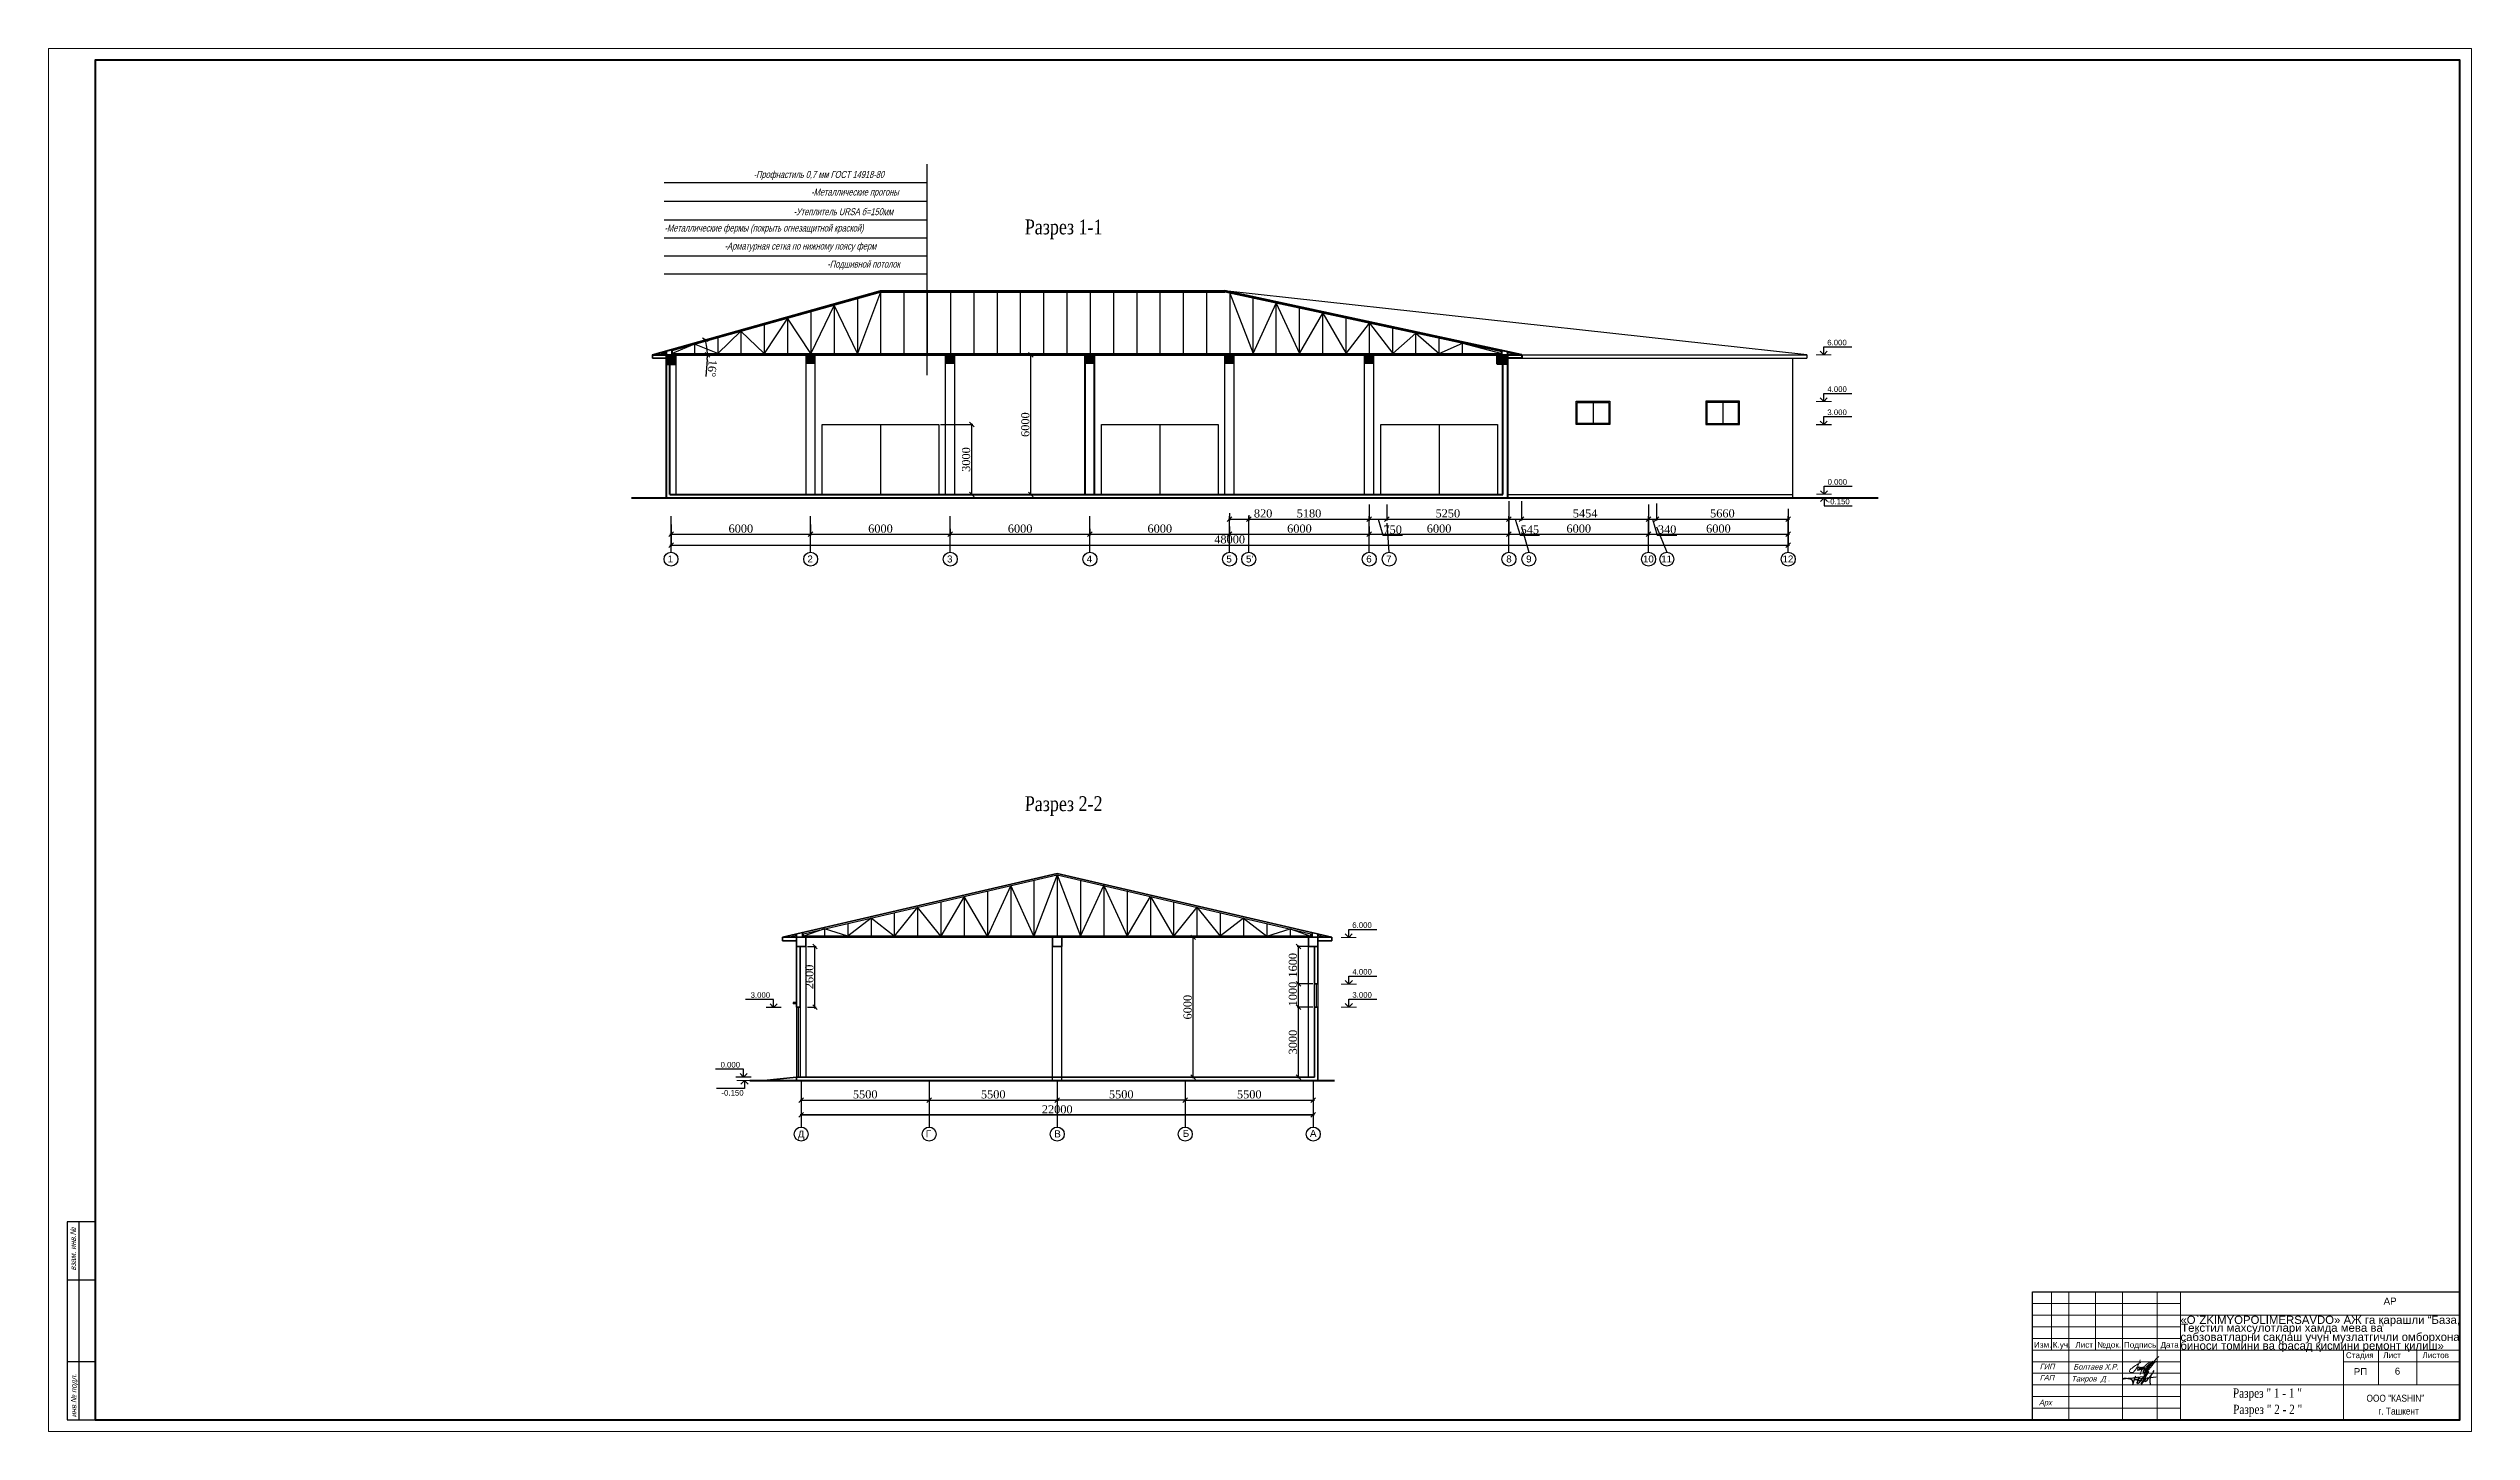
# Model space of a CAD drawing. Header units: millimetres. Extents: x 72928 to 1386960, y 320086 to 445536.
# Drawn here: x 1080732 to 1184832, y 367986 to 427386 of the extents above; entities that cross this region are included whole.
import ezdxf

# ---------------------------------------------------------------- set-up
doc = ezdxf.new("R2010")
doc.units = ezdxf.units.MM
doc.layers.get('Defpoints').update_dxf_attribs({"color": 140})
doc.layers.add('TXT', color=7, linetype='Continuous')
doc.layers.add('ђЂЊЉЂ', color=7, linetype='Continuous')
doc.styles.add('CYRILLC', font='cyrillc', dxfattribs={"width": 0.8, "height": 3})
doc.styles.add('Fayz', font='times.ttf', dxfattribs={"width": 0.8, "oblique": 1})
doc.styles.add('ira', font='arial.ttf', dxfattribs={"height": 3})
doc.styles.add('J~stule', font='dutch.ttf')
doc.dimstyles.new('J~style', dxfattribs={"dimscale": 100, "dimtxt": 3.5, "dimasz": 2, "dimexe": 0.55, "dimexo": 0.725, "dimtad": 1, "dimdec": 0, "dimdsep": 46, "dimtxsty": 'J~stule', "dimblk": 'OBLIQUE', "dimcen": 2, "dimdle": 0.5, "dimadec": 0, "dimazin": 0, "dimtfac": 1, "dimtdec": 0, "dimtmove": 0, "dimatfit": 3, "dimfxl": 1, "dimarcsym": 0})

msp = doc.modelspace()

# ---------------------------------------------------------------- texts
at = {"style": 'CYRILLC', "oblique": 15, "width": 0.8}
for s, p in [('-Профнастиль 0,7 мм ГОСТ 14918-80', (1111024.2, 421825.7)), ('-Металлические прогоны ', (1113498.9, 421070.4)), ('-Металлические фермы (покрыть огнезащитной краской)', (1107197.3, 419524.9)), ('-Утеплитель URSA б=150мм', (1112744.7, 420225.8)), ('-Арматурная сетка по нижному поясу ферм', (1109780.2, 418750.9)), ('-Подшивной потолок', (1114191.6, 417976.9))]:
    msp.add_text(s, height=300, dxfattribs=at).set_placement(p)
at = {"lineweight": 20, "style": 'ira'}
for s, p in [('6.000', (1157152.3, 414635.9)), ('4.000', (1157155.4, 412632.6)), ('3.000', (1157155.5, 411641)), ('0.000', (1157166.5, 408650)), ('-0.150', (1157166.5, 407811.1)), ('6.000', (1136746.5, 389614.8)), ('4.000', (1136749.6, 387611.5)), ('3.000', (1110898.5, 386611.5)), ('3.000', (1136749.7, 386619.8)), ('0.000', (1109606.7, 383619.8)), ('-0.150', (1109646.2, 382413.3))]:
    msp.add_text(s, height=240, dxfattribs=at).set_placement(p)
at = {"style": 'ira'}
for s, p in [('«O`ZKIMYOPOLIMERSAVDO» АЖ га қарашли “База,', (1172324.4, 372608.5)), ('сабзоватларни сақлаш учун музлатгичли омборхона', (1172324.4, 371874.2)), ('биноси томини ва фасад қисмини ремонт қилиш»', (1172324.4, 371502.1)), ('Текстил махсулотлари хамда мева ва ', (1172358.8, 372268.9))]:
    msp.add_text(s, height=350, dxfattribs=at).set_placement(p)
at = {"style": 'ira', "width": 0.85}
for s, p in [('OOO "КАSHIN"', (1180319.8, 369266.8)), ('г. Ташкент', (1180825.1, 368711.9))]:
    msp.add_text(s, height=300, dxfattribs=at).set_placement(p)
at = {"lineweight": 20, "attachment_point": 1, "style": 'Fayz'}
for s, insert, char_height in [('Разрез 1-1', (1122672.6, 420041.8), 640), ('Разрез 2-2', (1122672.6, 395270.8), 640), ('Разрез " 1 - 1 "', (1174575, 369837.5), 400), ('Разрез " 2 - 2 "', (1174587, 369137.5), 400)]:
    msp.add_mtext(s, dxfattribs=dict(at, insert=insert, char_height=char_height))
at = {"layer": 'ђЂЊЉЂ', "color": 7, "style": 'ira'}
for s, p in [('1', (1107337.2, 405310.1)), ('2', (1113336.8, 405310.1)), ('3', (1119336.8, 405310.1)), ('4', (1125336.8, 405310.1)), ('5', (1131336.7, 405310.1)), ("5'", (1132181.6, 405310.1)), ('6', (1137346.3, 405310.1)), ('7', (1138201.3, 405310.1)), ('8', (1143362.2, 405310.1)), ('9', (1144216.6, 405310.1)), ('10', (1149234.1, 405310.1)), ('11', (1150019.6, 405310.1)), ('12', (1155230.7, 405310.1)), ('Д', (1112924.3, 380614.1)), ('Г', (1118422.7, 380621.2)), ('B', (1123945.5, 380619.8)), ('Б', (1129465, 380642.5)), ('A', (1134928.5, 380640.5))]:
    msp.add_text(s, height=300, dxfattribs=at).set_placement(p)
at = {"layer": 'ђЂЊЉЂ', "color": 7, "linetype": 'Continuous', "lineweight": 20, "style": 'ira', "oblique": 15, "width": 0.8}
for s, p in [('взам. инв.№', (1081910.1, 374896.5)), ('инв.№ подл.', (1081936.2, 368592.7))]:
    msp.add_text(s, height=240, rotation=90, dxfattribs=at).set_placement(p)
at = {"layer": 'ђЂЊЉЂ', "color": 7, "linetype": 'Continuous', "lineweight": 20, "style": 'ira'}
for s, height, p in [('АР', 300, (1181054.8, 373436)), ('Изм.', 250, (1166033.2, 371585.9)), ('К.уч.', 250, (1166843, 371585.9)), ('Лист', 250, (1167812.3, 371585.9)), ('№док.', 250, (1168754.6, 371585.9)), ('Подпись', 250, (1169896.6, 371585.9)), ('Дата', 250, (1171469.7, 371585.9)), ('Стадия', 250, (1179434.4, 371138.4)), ('РП', 300, (1179770.7, 370408.7)), ('РП', 300, (1179770.7, 370408.7)), ('Лист', 250, (1181037.5, 371138.4)), ('Лист', 250, (1181037.5, 371138.4)), ('6', 300, (1181534.3, 370428.2)), ('Листов', 250, (1182723.6, 371138.4)), ('Листов', 250, (1182723.6, 371138.4))]:
    msp.add_text(s, height=height, dxfattribs=at).set_placement(p)
at = {"layer": 'ђЂЊЉЂ', "color": 7, "linetype": 'Continuous', "lineweight": 20, "style": 'ira', "oblique": 15, "width": 0.8}
for s, p in [('ГИП', (1166280.8, 370657.9)), ('Болтаев Х.Р.', (1167724.7, 370646.8)), ('ГАП', (1166278.2, 370177.7)), ('Таиров  Д .', (1167639.1, 370135.3)), ('Арх', (1166244.2, 369108.5))]:
    msp.add_text(s, height=240, dxfattribs=at).set_placement(p)

# ---------------------------------------------------------------- blocks, each defined once
blk = doc.blocks.new('_Oblique')
at = {"color": 0, "linetype": 'ByBlock', "lineweight": -2}
blk.add_line((-0.5, -0.5), (0.5, 0.5), dxfattribs=at)
blk = doc.blocks.new('*D199')
at = {"color": 0, "lineweight": -2, "transparency": 16777216}
for p, q in [((1119052, 411232), (1120452, 411232)), ((1120397, 408182), (1120397, 411282)), ((1119052, 408232), (1120452, 408232))]:
    blk.add_line(p, q, dxfattribs=at)
at = {"layer": 'Defpoints', "color": 0, "transparency": 16777216}
for p in [(1118980, 411232), (1120397, 411232), (1118980, 408232)]:
    blk.add_point(p, dxfattribs=at)
at = {"color": 0, "lineweight": -2, "transparency": 16777216, "xscale": 200, "yscale": 200, "zscale": 200}
for p, rotation in [((1120397, 411232), 90), ((1120397, 408232), 270)]:
    blk.add_blockref('_Oblique', p, dxfattribs=dict(at, rotation=rotation))
at = {"color": 0, "transparency": 16777216, "insert": (1120156, 409732), "char_height": 350, "attachment_point": 5, "rotation": 90, "style": 'J~stule'}
blk.add_mtext('3000', dxfattribs=at)
blk = doc.blocks.new('*D200')
at = {"color": 0, "lineweight": -2, "transparency": 16777216}
for p, q in [((1122898, 414232), (1122995, 414232)), ((1122940, 408182), (1122940, 414282)), ((1122898, 408232), (1122995, 408232))]:
    blk.add_line(p, q, dxfattribs=at)
at = {"layer": 'Defpoints', "color": 0, "transparency": 16777216}
for p in [(1122825, 414232), (1122940, 414232), (1122825, 408232)]:
    blk.add_point(p, dxfattribs=at)
at = {"color": 0, "lineweight": -2, "transparency": 16777216, "xscale": 200, "yscale": 200, "zscale": 200}
for p, rotation in [((1122940, 414232), 90), ((1122940, 408232), 270)]:
    blk.add_blockref('_Oblique', p, dxfattribs=dict(at, rotation=rotation))
at = {"color": 0, "transparency": 16777216, "insert": (1122699, 411232), "char_height": 350, "attachment_point": 5, "rotation": 90, "style": 'J~stule'}
blk.add_mtext('6000', dxfattribs=at)
blk = doc.blocks.new('*D201')
at = {"color": 0, "lineweight": -2, "transparency": 16777216}
blk.add_line((1109033, 414033), (1108971, 413301), dxfattribs=at)
for start, end in [(359.99978, 15.6224), (355.14822, 359.99978)]:
    blk.add_arc((1106678, 414233), 2363, start, end, dxfattribs=at)
at = {"layer": 'Defpoints', "color": 0, "transparency": 16777216}
for p in [(1116478, 416973), (1109002, 414660), (1106678, 414233), (1106678, 414233), (1144026, 414232)]:
    blk.add_point(p, dxfattribs=at)
at = {"color": 0, "lineweight": -2, "transparency": 16777216, "xscale": 200, "yscale": 200, "zscale": 200}
for p, rotation in [((1108954, 414869), 105.6223984759458), ((1109041, 414233), 269.9997775205924)]:
    blk.add_blockref('_Oblique', p, dxfattribs=dict(at, rotation=rotation))
at = {"color": 0, "transparency": 16777216, "insert": (1109243, 413646), "char_height": 350, "attachment_point": 5, "rotation": 265.14822, "style": 'J~stule'}
blk.add_mtext('16°', dxfattribs=at)
blk = doc.blocks.new('*D130')
at = {"color": 0, "lineweight": -2, "transparency": 16777216}
for p, q in [((1107428, 406060), (1155528, 406060)), ((1107478, 406451), (1107478, 406005)), ((1155478, 406451), (1155478, 406005))]:
    blk.add_line(p, q, dxfattribs=at)
at = {"layer": 'Defpoints', "color": 0, "transparency": 16777216}
for p in [(1107478, 406523), (1155478, 406523), (1155478, 406060)]:
    blk.add_point(p, dxfattribs=at)
at = {"color": 0, "lineweight": -2, "transparency": 16777216, "xscale": 200, "yscale": 200, "zscale": 200, "rotation": 180}
blk.add_blockref('_Oblique', (1107478, 406060), dxfattribs=at)
at = {"color": 0, "lineweight": -2, "transparency": 16777216, "xscale": 200, "yscale": 200, "zscale": 200}
blk.add_blockref('_Oblique', (1155478, 406060), dxfattribs=at)
at = {"color": 0, "transparency": 16777216, "insert": (1131478, 406302), "char_height": 350, "attachment_point": 5, "style": 'J~stule'}
blk.add_mtext('48000', dxfattribs=at)
blk = doc.blocks.new('*D23')
at = {"color": 0, "lineweight": -2, "transparency": 16777216}
for p, q in [((1107428, 406523), (1113527, 406523)), ((1107478, 406947), (1107478, 406468)), ((1113477, 406947), (1113477, 406468))]:
    blk.add_line(p, q, dxfattribs=at)
at = {"layer": 'Defpoints', "color": 0, "transparency": 16777216}
for p in [(1107478, 407020), (1113477, 407020), (1113477, 406523)]:
    blk.add_point(p, dxfattribs=at)
at = {"color": 0, "lineweight": -2, "transparency": 16777216, "xscale": 200, "yscale": 200, "zscale": 200, "rotation": 180}
blk.add_blockref('_Oblique', (1107478, 406523), dxfattribs=at)
at = {"color": 0, "lineweight": -2, "transparency": 16777216, "xscale": 200, "yscale": 200, "zscale": 200}
blk.add_blockref('_Oblique', (1113477, 406523), dxfattribs=at)
at = {"color": 0, "transparency": 16777216, "insert": (1110478, 406764), "char_height": 350, "attachment_point": 5, "style": 'J~stule'}
blk.add_mtext('6000', dxfattribs=at)
blk = doc.blocks.new('*D24')
at = {"color": 0, "lineweight": -2, "transparency": 16777216}
for p, q in [((1113427, 406523), (1119527, 406523)), ((1113477, 406947), (1113477, 406468)), ((1119477, 406750), (1119477, 406468))]:
    blk.add_line(p, q, dxfattribs=at)
at = {"layer": 'Defpoints', "color": 0, "transparency": 16777216}
for p in [(1113477, 407020), (1119477, 406823), (1119477, 406523)]:
    blk.add_point(p, dxfattribs=at)
at = {"color": 0, "lineweight": -2, "transparency": 16777216, "xscale": 200, "yscale": 200, "zscale": 200, "rotation": 180}
blk.add_blockref('_Oblique', (1113477, 406523), dxfattribs=at)
at = {"color": 0, "lineweight": -2, "transparency": 16777216, "xscale": 200, "yscale": 200, "zscale": 200}
blk.add_blockref('_Oblique', (1119477, 406523), dxfattribs=at)
at = {"color": 0, "transparency": 16777216, "insert": (1116477, 406764), "char_height": 350, "attachment_point": 5, "style": 'J~stule'}
blk.add_mtext('6000', dxfattribs=at)
blk = doc.blocks.new('*D131')
at = {"color": 0, "lineweight": -2, "transparency": 16777216}
for p, q in [((1119427, 406523), (1125527, 406523)), ((1119477, 406750), (1119477, 406468)), ((1125477, 406750), (1125477, 406468))]:
    blk.add_line(p, q, dxfattribs=at)
at = {"layer": 'Defpoints', "color": 0, "transparency": 16777216}
for p in [(1119477, 406823), (1125477, 406823), (1125477, 406523)]:
    blk.add_point(p, dxfattribs=at)
at = {"color": 0, "lineweight": -2, "transparency": 16777216, "xscale": 200, "yscale": 200, "zscale": 200, "rotation": 180}
blk.add_blockref('_Oblique', (1119477, 406523), dxfattribs=at)
at = {"color": 0, "lineweight": -2, "transparency": 16777216, "xscale": 200, "yscale": 200, "zscale": 200}
blk.add_blockref('_Oblique', (1125477, 406523), dxfattribs=at)
at = {"color": 0, "transparency": 16777216, "insert": (1122477, 406764), "char_height": 350, "attachment_point": 5, "style": 'J~stule'}
blk.add_mtext('6000', dxfattribs=at)
blk = doc.blocks.new('*D132')
at = {"color": 0, "lineweight": -2, "transparency": 16777216}
for p, q in [((1125427, 406523), (1131527, 406523)), ((1125477, 406750), (1125477, 406468)), ((1131477, 406849), (1131477, 406468))]:
    blk.add_line(p, q, dxfattribs=at)
at = {"layer": 'Defpoints', "color": 0, "transparency": 16777216}
for p in [(1125477, 406823), (1131477, 406921), (1131477, 406523)]:
    blk.add_point(p, dxfattribs=at)
at = {"color": 0, "lineweight": -2, "transparency": 16777216, "xscale": 200, "yscale": 200, "zscale": 200, "rotation": 180}
blk.add_blockref('_Oblique', (1125477, 406523), dxfattribs=at)
at = {"color": 0, "lineweight": -2, "transparency": 16777216, "xscale": 200, "yscale": 200, "zscale": 200}
blk.add_blockref('_Oblique', (1131477, 406523), dxfattribs=at)
at = {"color": 0, "transparency": 16777216, "insert": (1128477, 406764), "char_height": 350, "attachment_point": 5, "style": 'J~stule'}
blk.add_mtext('6000', dxfattribs=at)
blk = doc.blocks.new('*D25')
at = {"color": 0, "lineweight": -2, "transparency": 16777216}
for p, q in [((1131427, 406523), (1137527, 406523)), ((1131477, 406849), (1131477, 406468)), ((1137477, 406849), (1137477, 406468))]:
    blk.add_line(p, q, dxfattribs=at)
at = {"layer": 'Defpoints', "color": 0, "transparency": 16777216}
for p in [(1131477, 406921), (1137477, 406921), (1137477, 406523)]:
    blk.add_point(p, dxfattribs=at)
at = {"color": 0, "lineweight": -2, "transparency": 16777216, "xscale": 200, "yscale": 200, "zscale": 200, "rotation": 180}
blk.add_blockref('_Oblique', (1131477, 406523), dxfattribs=at)
at = {"color": 0, "lineweight": -2, "transparency": 16777216, "xscale": 200, "yscale": 200, "zscale": 200}
blk.add_blockref('_Oblique', (1137477, 406523), dxfattribs=at)
at = {"color": 0, "transparency": 16777216, "insert": (1134477, 406764), "char_height": 350, "attachment_point": 5, "style": 'J~stule'}
blk.add_mtext('6000', dxfattribs=at)
blk = doc.blocks.new('*D123')
at = {"color": 0, "lineweight": -2, "transparency": 16777216}
for p, q in [((1143477, 407221), (1143477, 406468)), ((1137427, 406523), (1143527, 406523)), ((1137477, 406849), (1137477, 406468))]:
    blk.add_line(p, q, dxfattribs=at)
at = {"layer": 'Defpoints', "color": 0, "transparency": 16777216}
for p in [(1143477, 407293), (1137477, 406921), (1143477, 406523)]:
    blk.add_point(p, dxfattribs=at)
at = {"color": 0, "lineweight": -2, "transparency": 16777216, "xscale": 200, "yscale": 200, "zscale": 200, "rotation": 180}
blk.add_blockref('_Oblique', (1137477, 406523), dxfattribs=at)
at = {"color": 0, "lineweight": -2, "transparency": 16777216, "xscale": 200, "yscale": 200, "zscale": 200}
blk.add_blockref('_Oblique', (1143477, 406523), dxfattribs=at)
at = {"color": 0, "transparency": 16777216, "insert": (1140477, 406764), "char_height": 350, "attachment_point": 5, "style": 'J~stule'}
blk.add_mtext('6000', dxfattribs=at)
blk = doc.blocks.new('*D124')
at = {"color": 0, "lineweight": -2, "transparency": 16777216}
for p, q in [((1143477, 407221), (1143477, 406468)), ((1149477, 407495), (1149477, 406468)), ((1143427, 406523), (1149527, 406523))]:
    blk.add_line(p, q, dxfattribs=at)
at = {"layer": 'Defpoints', "color": 0, "transparency": 16777216}
for p in [(1143477, 407293), (1149477, 407568), (1149477, 406523)]:
    blk.add_point(p, dxfattribs=at)
at = {"color": 0, "lineweight": -2, "transparency": 16777216, "xscale": 200, "yscale": 200, "zscale": 200, "rotation": 180}
blk.add_blockref('_Oblique', (1143477, 406523), dxfattribs=at)
at = {"color": 0, "lineweight": -2, "transparency": 16777216, "xscale": 200, "yscale": 200, "zscale": 200}
blk.add_blockref('_Oblique', (1149477, 406523), dxfattribs=at)
at = {"color": 0, "transparency": 16777216, "insert": (1146477, 406764), "char_height": 350, "attachment_point": 5, "style": 'J~stule'}
blk.add_mtext('6000', dxfattribs=at)
blk = doc.blocks.new('*D14')
at = {"color": 0, "lineweight": -2, "transparency": 16777216}
for p, q in [((1149477, 407495), (1149477, 406468)), ((1155477, 407413), (1155477, 406468)), ((1149427, 406523), (1155527, 406523))]:
    blk.add_line(p, q, dxfattribs=at)
at = {"layer": 'Defpoints', "color": 0, "transparency": 16777216}
for p in [(1149477, 407568), (1155477, 407486), (1155477, 406523)]:
    blk.add_point(p, dxfattribs=at)
at = {"color": 0, "lineweight": -2, "transparency": 16777216, "xscale": 200, "yscale": 200, "zscale": 200, "rotation": 180}
blk.add_blockref('_Oblique', (1149477, 406523), dxfattribs=at)
at = {"color": 0, "lineweight": -2, "transparency": 16777216, "xscale": 200, "yscale": 200, "zscale": 200}
blk.add_blockref('_Oblique', (1155477, 406523), dxfattribs=at)
at = {"color": 0, "transparency": 16777216, "insert": (1152477, 406764), "char_height": 350, "attachment_point": 5, "style": 'J~stule'}
blk.add_mtext('6000', dxfattribs=at)
blk = doc.blocks.new('*D15')
at = {"color": 0, "lineweight": -2, "transparency": 16777216}
for p, q in [((1131427, 407173), (1132298, 407173)), ((1131477, 407422), (1131477, 407118)), ((1132298, 407339), (1132298, 407118)), ((1132298, 407173), (1133335, 407173))]:
    blk.add_line(p, q, dxfattribs=at)
at = {"layer": 'Defpoints', "color": 0, "transparency": 16777216}
for p in [(1131477, 407494), (1132298, 407412), (1132298, 407173)]:
    blk.add_point(p, dxfattribs=at)
at = {"color": 0, "lineweight": -2, "transparency": 16777216, "xscale": 200, "yscale": 200, "zscale": 200, "rotation": 180}
blk.add_blockref('_Oblique', (1131477, 407173), dxfattribs=at)
at = {"color": 0, "lineweight": -2, "transparency": 16777216, "xscale": 200, "yscale": 200, "zscale": 200}
blk.add_blockref('_Oblique', (1132298, 407173), dxfattribs=at)
at = {"color": 0, "transparency": 16777216, "insert": (1132916, 407415), "char_height": 350, "attachment_point": 5, "style": 'J~stule'}
blk.add_mtext('820', dxfattribs=at)
blk = doc.blocks.new('*D16')
at = {"color": 0, "lineweight": -2, "transparency": 16777216}
for p, q in [((1132248, 407173), (1137528, 407173)), ((1132298, 407339), (1132298, 407118)), ((1137478, 407805), (1137478, 407118))]:
    blk.add_line(p, q, dxfattribs=at)
at = {"layer": 'Defpoints', "color": 0, "transparency": 16777216}
for p in [(1132298, 407412), (1137478, 407878), (1137478, 407173)]:
    blk.add_point(p, dxfattribs=at)
at = {"color": 0, "lineweight": -2, "transparency": 16777216, "xscale": 200, "yscale": 200, "zscale": 200, "rotation": 180}
blk.add_blockref('_Oblique', (1132298, 407173), dxfattribs=at)
at = {"color": 0, "lineweight": -2, "transparency": 16777216, "xscale": 200, "yscale": 200, "zscale": 200}
blk.add_blockref('_Oblique', (1137478, 407173), dxfattribs=at)
at = {"color": 0, "transparency": 16777216, "insert": (1134888, 407418), "char_height": 350, "attachment_point": 5, "style": 'J~stule'}
blk.add_mtext('5180', dxfattribs=at)
blk = doc.blocks.new('*D17')
at = {"color": 0, "lineweight": -2, "transparency": 16777216}
for p, q in [((1137427, 407173), (1138277, 407173)), ((1137477, 407805), (1137477, 407118)), ((1137852, 407173), (1138061, 406478)), ((1138227, 407805), (1138227, 407118)), ((1138061, 406478), (1138904, 406478))]:
    blk.add_line(p, q, dxfattribs=at)
at = {"layer": 'Defpoints', "color": 0, "transparency": 16777216}
for p in [(1137477, 407878), (1138227, 407878), (1138227, 407173)]:
    blk.add_point(p, dxfattribs=at)
at = {"color": 0, "lineweight": -2, "transparency": 16777216, "xscale": 200, "yscale": 200, "zscale": 200, "rotation": 180}
blk.add_blockref('_Oblique', (1137477, 407173), dxfattribs=at)
at = {"color": 0, "lineweight": -2, "transparency": 16777216, "xscale": 200, "yscale": 200, "zscale": 200}
blk.add_blockref('_Oblique', (1138227, 407173), dxfattribs=at)
at = {"color": 0, "transparency": 16777216, "insert": (1138482, 406722), "char_height": 350, "attachment_point": 5, "style": 'J~stule'}
blk.add_mtext('750', dxfattribs=at)
blk = doc.blocks.new('*D18')
at = {"color": 0, "lineweight": -2, "transparency": 16777216}
for p, q in [((1138177, 407173), (1143527, 407173)), ((1138227, 407805), (1138227, 407118)), ((1143477, 407950), (1143477, 407118))]:
    blk.add_line(p, q, dxfattribs=at)
at = {"layer": 'Defpoints', "color": 0, "transparency": 16777216}
for p in [(1138227, 407878), (1143477, 408023), (1143477, 407173)]:
    blk.add_point(p, dxfattribs=at)
at = {"color": 0, "lineweight": -2, "transparency": 16777216, "xscale": 200, "yscale": 200, "zscale": 200, "rotation": 180}
blk.add_blockref('_Oblique', (1138227, 407173), dxfattribs=at)
at = {"color": 0, "lineweight": -2, "transparency": 16777216, "xscale": 200, "yscale": 200, "zscale": 200}
blk.add_blockref('_Oblique', (1143477, 407173), dxfattribs=at)
at = {"color": 0, "transparency": 16777216, "insert": (1140852, 407418), "char_height": 350, "attachment_point": 5, "style": 'J~stule'}
blk.add_mtext('5250', dxfattribs=at)
blk = doc.blocks.new('*D19')
at = {"color": 0, "lineweight": -2, "transparency": 16777216}
for p, q in [((1143427, 407173), (1144073, 407173)), ((1143477, 407950), (1143477, 407118)), ((1143750, 407173), (1143959, 406478)), ((1144023, 407950), (1144023, 407118)), ((1143959, 406478), (1144791, 406478))]:
    blk.add_line(p, q, dxfattribs=at)
at = {"layer": 'Defpoints', "color": 0, "transparency": 16777216}
for p in [(1143477, 408023), (1144023, 408023), (1144023, 407173)]:
    blk.add_point(p, dxfattribs=at)
at = {"color": 0, "lineweight": -2, "transparency": 16777216, "xscale": 200, "yscale": 200, "zscale": 200, "rotation": 180}
blk.add_blockref('_Oblique', (1143477, 407173), dxfattribs=at)
at = {"color": 0, "lineweight": -2, "transparency": 16777216, "xscale": 200, "yscale": 200, "zscale": 200}
blk.add_blockref('_Oblique', (1144023, 407173), dxfattribs=at)
at = {"color": 0, "transparency": 16777216, "insert": (1144375, 406722), "char_height": 350, "attachment_point": 5, "style": 'J~stule'}
blk.add_mtext('545', dxfattribs=at)
blk = doc.blocks.new('*D20')
at = {"color": 0, "lineweight": -2, "transparency": 16777216}
for p, q in [((1143973, 407173), (1149527, 407173)), ((1144023, 407950), (1144023, 407118)), ((1149477, 407795), (1149477, 407118))]:
    blk.add_line(p, q, dxfattribs=at)
at = {"layer": 'Defpoints', "color": 0, "transparency": 16777216}
for p in [(1144023, 408023), (1149477, 407868), (1149477, 407173)]:
    blk.add_point(p, dxfattribs=at)
at = {"color": 0, "lineweight": -2, "transparency": 16777216, "xscale": 200, "yscale": 200, "zscale": 200, "rotation": 180}
blk.add_blockref('_Oblique', (1144023, 407173), dxfattribs=at)
at = {"color": 0, "lineweight": -2, "transparency": 16777216, "xscale": 200, "yscale": 200, "zscale": 200}
blk.add_blockref('_Oblique', (1149477, 407173), dxfattribs=at)
at = {"color": 0, "transparency": 16777216, "insert": (1146750, 407418), "char_height": 350, "attachment_point": 5, "style": 'J~stule'}
blk.add_mtext('5454', dxfattribs=at)
blk = doc.blocks.new('*D21')
at = {"color": 0, "lineweight": -2, "transparency": 16777216}
for p, q in [((1149427, 407173), (1149867, 407173)), ((1149477, 407795), (1149477, 407118)), ((1149647, 407173), (1149852, 406489)), ((1149817, 407837), (1149817, 407118)), ((1149852, 406489), (1150694, 406489))]:
    blk.add_line(p, q, dxfattribs=at)
at = {"layer": 'Defpoints', "color": 0, "transparency": 16777216}
for p in [(1149477, 407868), (1149817, 407909), (1149817, 407173)]:
    blk.add_point(p, dxfattribs=at)
at = {"color": 0, "lineweight": -2, "transparency": 16777216, "xscale": 200, "yscale": 200, "zscale": 200, "rotation": 180}
blk.add_blockref('_Oblique', (1149477, 407173), dxfattribs=at)
at = {"color": 0, "lineweight": -2, "transparency": 16777216, "xscale": 200, "yscale": 200, "zscale": 200}
blk.add_blockref('_Oblique', (1149817, 407173), dxfattribs=at)
at = {"color": 0, "transparency": 16777216, "insert": (1150273, 406730), "char_height": 350, "attachment_point": 5, "style": 'J~stule'}
blk.add_mtext('340', dxfattribs=at)
blk = doc.blocks.new('*D22')
at = {"color": 0, "lineweight": -2, "transparency": 16777216}
for p, q in [((1149767, 407173), (1155527, 407173)), ((1149817, 407837), (1149817, 407118)), ((1155477, 407609), (1155477, 407118))]:
    blk.add_line(p, q, dxfattribs=at)
at = {"layer": 'Defpoints', "color": 0, "transparency": 16777216}
for p in [(1149817, 407909), (1155477, 407681), (1155477, 407173)]:
    blk.add_point(p, dxfattribs=at)
at = {"color": 0, "lineweight": -2, "transparency": 16777216, "xscale": 200, "yscale": 200, "zscale": 200, "rotation": 180}
blk.add_blockref('_Oblique', (1149817, 407173), dxfattribs=at)
at = {"color": 0, "lineweight": -2, "transparency": 16777216, "xscale": 200, "yscale": 200, "zscale": 200}
blk.add_blockref('_Oblique', (1155477, 407173), dxfattribs=at)
at = {"color": 0, "transparency": 16777216, "insert": (1152647, 407418), "char_height": 350, "attachment_point": 5, "style": 'J~stule'}
blk.add_mtext('5660', dxfattribs=at)
blk = doc.blocks.new('fhdfghf')
at = {"color": 5, "lineweight": 20}
blk.add_line((664280, -199007, -14), (664210, -199108, -14), dxfattribs=at)
for centre, radius, start, end in [((663150, -198412, -14), 1223, 319.465, 345.13222), ((667650, -201327, -14), 3722, 132.67819, 148.13498), ((666784, -200665, -14), 2676, 135.4958, 147.17844), ((665234, -199150, -14), 419, 117.72591, 141.49444), ((663973, -199211, -14), 102, 115.60321, 197.52976), ((663964, -199145, -14), 131, 228.12548, 331.88384), ((665360, -200861, -14), 2253, 116.52499, 129.39953), ((664258, -199149, -14), 63.1, 140.30017, 221.08227), ((664303, -199184, -14), 47.6, 124.86592, 181.7353), ((664387, -199157, -14), 112, 104.09821, 173.48119), ((664061, -198796, -14), 409, 301.62839, 317.30708), ((664304, -199134, -14), 30.6, 199.47047, 297.42016), ((664222, -198955, -14), 228, 294.9657, 331.78019), ((665091, -199543, -14), 789, 115.62125, 166.41289), ((664386, -199103, -14), 47.3, 230.28369, 302.13672), ((664347, -199062, -14), 18.5, 323.16135, 47.56506), ((664453, -199112, -14), 18.7, 151.33638, 325.71884), ((664538, -199262, -14), 86.9, 159.66949, 162.70652), ((665482, -199822, -14), 1184, 126.22001, 150.11417), ((665071, -199693, -14), 830, 130.33093, 136.57434), ((664516, -199105, -14), 24, 157.93366, 322.14584), ((664556, -199250, -14), 37.2, 153.64696, 295.56335), ((664604, -199274, -14), 91.5, 139.06414, 153.56741), ((664456, -199098, -14), 219, 302.00002, 323.63443), ((664699, -199257, -14), 71.4, 150.63485, 202.47397), ((660730, -195797, -14), 5196, 318.6511, 323.48771)]:
    blk.add_arc(centre, radius, start, end, dxfattribs=at)
at = {"color": 5}
for centre, radius, start, end in [((664605, -199261, -14), 277, 133.44316, 153.71279), ((664418, -199065, -14), 5.37, 20.55043, 127.12834), ((664493, -199251, -14), 41.1, 159.02865, 264.31921), ((664469, -199173, -14), 121, 279.65503, 322.38926), ((664817, -198912, -14), 57, 48.03481, 133.19568), ((664817, -198912, -14), 57, 321.80716, 323.5871)]:
    blk.add_arc(centre, radius, start, end, dxfattribs=at)
blk = doc.blocks.new('hfgjfj')
at = {"color": 5}
for p, q in [((665018, -199469, -14), (664098, -199571, -14)), ((664098, -199571, -14), (664547, -199648, -14)), ((664168, -199728, -14), (664208, -199682, -14)), ((664330, -199647, -14), (664274, -199719, -14)), ((664518, -199405, -14), (664330, -199647, -14)), ((664375, -199772, -14), (664698, -199224, -14)), ((664698, -199224, -14), (664518, -199405, -14)), ((664573, -199518, -14), (664523, -199598, -14))]:
    blk.add_line(p, q, dxfattribs=at)
for centre, radius, start, end in [((663681, -200296, -14), 765, 80.74917, 98.77163), ((663589, -199533, -14), 25.4, 195.37878, 273.8454), ((683781, -375645, -14), 177240, 96.26802, 96.54112), ((663775, -199926, -14), 386, 57.49465, 85.66489), ((663922, -199679, -14), 98.8, 346.77694, 52.84546), ((665794, -200195, -14), 1832, 155.33856, 167.762), ((664239, -199701, -14), 39.4, 127.56812, 331.95321), ((663049, -199001, -14), 1345, 329.55013, 338.11727), ((664465, -199629, -14), 235, 143.93274, 183.58341), ((664284, -199499, -14), 13, 347.87873, 134.53888), ((667480, -201984, -14), 3812, 139.68572, 144.53185), ((664577, -199631, -14), 63.2, 148.96163, 194.99001), ((664537, -199599, -14), 53.2, 246.62258, 307.87123), ((663824, -198697, -14), 1203, 308.33184, 335.92367), ((665310, -199648, -14), 570, 155.28531, 192.31287)]:
    blk.add_arc(centre, radius, start, end, dxfattribs=at)
blk = doc.blocks.new('*D72')
at = {"color": 0, "lineweight": -2, "transparency": 16777216}
for p, q in [((1113071, 382254), (1113071, 381527)), ((1135071, 382254), (1135071, 381527)), ((1135121, 381582), (1113021, 381582))]:
    blk.add_line(p, q, dxfattribs=at)
at = {"layer": 'Defpoints', "color": 0, "transparency": 16777216}
for p in [(1113071, 382326), (1135071, 382326), (1113071, 381582)]:
    blk.add_point(p, dxfattribs=at)
at = {"color": 0, "lineweight": -2, "transparency": 16777216, "xscale": 200, "yscale": 200, "zscale": 200, "rotation": 180}
blk.add_blockref('_Oblique', (1113071, 381582), dxfattribs=at)
at = {"color": 0, "lineweight": -2, "transparency": 16777216, "xscale": 200, "yscale": 200, "zscale": 200}
blk.add_blockref('_Oblique', (1135071, 381582), dxfattribs=at)
at = {"color": 0, "transparency": 16777216, "insert": (1124071, 381823), "char_height": 350, "attachment_point": 5, "style": 'J~stule'}
blk.add_mtext('22000', dxfattribs=at)
blk = doc.blocks.new('*D12')
at = {"color": 0, "lineweight": -2, "transparency": 16777216}
for p, q in [((1113021, 382222), (1118621, 382222)), ((1113071, 382254), (1113071, 382167)), ((1118571, 382498), (1118571, 382167))]:
    blk.add_line(p, q, dxfattribs=at)
at = {"layer": 'Defpoints', "color": 0, "transparency": 16777216}
for p in [(1113071, 382326), (1118571, 382570), (1118571, 382222)]:
    blk.add_point(p, dxfattribs=at)
at = {"color": 0, "lineweight": -2, "transparency": 16777216, "xscale": 200, "yscale": 200, "zscale": 200, "rotation": 180}
blk.add_blockref('_Oblique', (1113071, 382222), dxfattribs=at)
at = {"color": 0, "lineweight": -2, "transparency": 16777216, "xscale": 200, "yscale": 200, "zscale": 200}
blk.add_blockref('_Oblique', (1118571, 382222), dxfattribs=at)
at = {"color": 0, "transparency": 16777216, "insert": (1115821, 382466), "char_height": 350, "attachment_point": 5, "style": 'J~stule'}
blk.add_mtext('5500', dxfattribs=at)
blk = doc.blocks.new('*D73')
at = {"color": 0, "lineweight": -2, "transparency": 16777216}
for p, q in [((1129521, 382222), (1135121, 382222)), ((1129571, 382515), (1129571, 382167)), ((1135071, 382515), (1135071, 382167))]:
    blk.add_line(p, q, dxfattribs=at)
at = {"layer": 'Defpoints', "color": 0, "transparency": 16777216}
for p in [(1129571, 382587), (1135071, 382587), (1135071, 382222)]:
    blk.add_point(p, dxfattribs=at)
at = {"color": 0, "lineweight": -2, "transparency": 16777216, "xscale": 200, "yscale": 200, "zscale": 200, "rotation": 180}
blk.add_blockref('_Oblique', (1129571, 382222), dxfattribs=at)
at = {"color": 0, "lineweight": -2, "transparency": 16777216, "xscale": 200, "yscale": 200, "zscale": 200}
blk.add_blockref('_Oblique', (1135071, 382222), dxfattribs=at)
at = {"color": 0, "transparency": 16777216, "insert": (1132321, 382466), "char_height": 350, "attachment_point": 5, "style": 'J~stule'}
blk.add_mtext('5500', dxfattribs=at)
blk = doc.blocks.new('*D74')
at = {"color": 0, "lineweight": -2, "transparency": 16777216}
for p, q in [((1129621, 382222), (1124021, 382222)), ((1124071, 382666), (1124071, 382167)), ((1129571, 382666), (1129571, 382167))]:
    blk.add_line(p, q, dxfattribs=at)
at = {"layer": 'Defpoints', "color": 0, "transparency": 16777216}
for p in [(1124071, 382739), (1124071, 382222), (1129571, 382739)]:
    blk.add_point(p, dxfattribs=at)
at = {"color": 0, "lineweight": -2, "transparency": 16777216, "xscale": 200, "yscale": 200, "zscale": 200, "rotation": 180}
blk.add_blockref('_Oblique', (1124071, 382222), dxfattribs=at)
at = {"color": 0, "lineweight": -2, "transparency": 16777216, "xscale": 200, "yscale": 200, "zscale": 200}
blk.add_blockref('_Oblique', (1129571, 382222), dxfattribs=at)
at = {"color": 0, "transparency": 16777216, "insert": (1126821, 382466), "char_height": 350, "attachment_point": 5, "style": 'J~stule'}
blk.add_mtext('5500', dxfattribs=at)
blk = doc.blocks.new('*D13')
at = {"color": 0, "lineweight": -2, "transparency": 16777216}
for p, q in [((1118521, 382222), (1124121, 382222)), ((1118571, 382498), (1118571, 382167)), ((1124071, 382498), (1124071, 382167))]:
    blk.add_line(p, q, dxfattribs=at)
at = {"layer": 'Defpoints', "color": 0, "transparency": 16777216}
for p in [(1118571, 382570), (1124071, 382570), (1124071, 382222)]:
    blk.add_point(p, dxfattribs=at)
at = {"color": 0, "lineweight": -2, "transparency": 16777216, "xscale": 200, "yscale": 200, "zscale": 200, "rotation": 180}
blk.add_blockref('_Oblique', (1118571, 382222), dxfattribs=at)
at = {"color": 0, "lineweight": -2, "transparency": 16777216, "xscale": 200, "yscale": 200, "zscale": 200}
blk.add_blockref('_Oblique', (1124071, 382222), dxfattribs=at)
at = {"color": 0, "transparency": 16777216, "insert": (1121321, 382466), "char_height": 350, "attachment_point": 5, "style": 'J~stule'}
blk.add_mtext('5500', dxfattribs=at)
blk = doc.blocks.new('*D75')
at = {"color": 0, "lineweight": -2, "transparency": 16777216}
for p, q in [((1129987, 389211), (1129860, 389211)), ((1129915, 383161), (1129915, 389261)), ((1129987, 383211), (1129860, 383211))]:
    blk.add_line(p, q, dxfattribs=at)
at = {"layer": 'Defpoints', "color": 0, "transparency": 16777216}
for p in [(1129915, 389211), (1130059, 389211), (1130059, 383211)]:
    blk.add_point(p, dxfattribs=at)
at = {"color": 0, "lineweight": -2, "transparency": 16777216, "xscale": 200, "yscale": 200, "zscale": 200}
for p, rotation in [((1129915, 389211), 90), ((1129915, 383211), 270)]:
    blk.add_blockref('_Oblique', p, dxfattribs=dict(at, rotation=rotation))
at = {"color": 0, "transparency": 16777216, "insert": (1129674, 386211), "char_height": 350, "attachment_point": 5, "rotation": 90, "style": 'J~stule'}
blk.add_mtext('6000', dxfattribs=at)
blk = doc.blocks.new('*D76')
at = {"color": 0, "lineweight": -2, "transparency": 16777216}
for p, q in [((1135049, 386211), (1134383, 386211)), ((1134438, 383161), (1134438, 386261)), ((1135049, 383211), (1134383, 383211))]:
    blk.add_line(p, q, dxfattribs=at)
at = {"layer": 'Defpoints', "color": 0, "transparency": 16777216}
for p in [(1134438, 386211), (1135121, 386211), (1135121, 383211)]:
    blk.add_point(p, dxfattribs=at)
at = {"color": 0, "lineweight": -2, "transparency": 16777216, "xscale": 200, "yscale": 200, "zscale": 200}
for p, rotation in [((1134438, 386211), 90), ((1134438, 383211), 270)]:
    blk.add_blockref('_Oblique', p, dxfattribs=dict(at, rotation=rotation))
at = {"color": 0, "transparency": 16777216, "insert": (1134197, 384711), "char_height": 350, "attachment_point": 5, "rotation": 90, "style": 'J~stule'}
blk.add_mtext('3000', dxfattribs=at)
blk = doc.blocks.new('*D77')
at = {"color": 0, "lineweight": -2, "transparency": 16777216}
for p, q in [((1134438, 386161), (1134438, 387261)), ((1135049, 387211), (1134383, 387211)), ((1135049, 386211), (1134383, 386211))]:
    blk.add_line(p, q, dxfattribs=at)
at = {"layer": 'Defpoints', "color": 0, "transparency": 16777216}
for p in [(1134438, 387211), (1135121, 387211), (1135121, 386211)]:
    blk.add_point(p, dxfattribs=at)
at = {"color": 0, "lineweight": -2, "transparency": 16777216, "xscale": 200, "yscale": 200, "zscale": 200}
for p, rotation in [((1134438, 387211), 90), ((1134438, 386211), 270)]:
    blk.add_blockref('_Oblique', p, dxfattribs=dict(at, rotation=rotation))
at = {"color": 0, "transparency": 16777216, "insert": (1134196, 386775), "char_height": 350, "attachment_point": 5, "rotation": 90, "style": 'J~stule'}
blk.add_mtext('1000', dxfattribs=at)
blk = doc.blocks.new('*D78')
at = {"color": 0, "lineweight": -2, "transparency": 16777216}
for p, q in [((1113344, 388811), (1113719, 388811)), ((1113664, 386161), (1113664, 388861)), ((1113344, 386211), (1113719, 386211))]:
    blk.add_line(p, q, dxfattribs=at)
at = {"layer": 'Defpoints', "color": 0, "transparency": 16777216}
for p in [(1113271, 388811), (1113664, 388811), (1113271, 386211)]:
    blk.add_point(p, dxfattribs=at)
at = {"color": 0, "lineweight": -2, "transparency": 16777216, "xscale": 200, "yscale": 200, "zscale": 200}
for p, rotation in [((1113664, 388811), 90), ((1113664, 386211), 270)]:
    blk.add_blockref('_Oblique', p, dxfattribs=dict(at, rotation=rotation))
at = {"color": 0, "transparency": 16777216, "insert": (1113423, 387511), "char_height": 350, "attachment_point": 5, "rotation": 90, "style": 'J~stule'}
blk.add_mtext('2600', dxfattribs=at)
blk = doc.blocks.new('*D79')
at = {"color": 0, "lineweight": -2, "transparency": 16777216}
for p, q in [((1135049, 388811), (1134383, 388811)), ((1134438, 387161), (1134438, 388861)), ((1135049, 387211), (1134383, 387211))]:
    blk.add_line(p, q, dxfattribs=at)
at = {"layer": 'Defpoints', "color": 0, "transparency": 16777216}
for p in [(1134438, 388811), (1135121, 388811), (1135121, 387211)]:
    blk.add_point(p, dxfattribs=at)
at = {"color": 0, "lineweight": -2, "transparency": 16777216, "xscale": 200, "yscale": 200, "zscale": 200}
for p, rotation in [((1134438, 388811), 90), ((1134438, 387211), 270)]:
    blk.add_blockref('_Oblique', p, dxfattribs=dict(at, rotation=rotation))
at = {"color": 0, "transparency": 16777216, "insert": (1134196, 388011), "char_height": 350, "attachment_point": 5, "rotation": 90, "style": 'J~stule'}
blk.add_mtext('1600', dxfattribs=at)

# ---------------------------------------------------------------- dimensions: what is measured, and where the dimension line sits
dim = msp.add_angular_dim_2l(base=(1109002.2, 414659.7), line1=((1106678.5, 414232.6), (1116478.5, 416972.9)), line2=((1106678.5, 414232.6), (1144025.8, 414232.4)), dimstyle='J~style')
dim.commit()
dim.dimension.update_dxf_attribs({"geometry": '*D201', "text_midpoint": (1109243, 413646.2)})
for base, p1, p2, angle, picture, middle in [((1122939.5, 414232.5), (1122825.3, 408232.4), (1122825.3, 414232.5), 90, '*D200', (1122698.5, 411232.4)), ((1120396.9, 411232.4), (1118979.8, 408232.4), (1118979.8, 411232.4), 90, '*D199', (1120155.8, 409732.4)), ((1113664.1, 388811.1), (1113271.2, 386211.2), (1113271.2, 388811.1), 90, '*D78', (1113423.1, 387511.2)), ((1129914.8, 389211.2), (1130059.3, 383211.2), (1130059.2, 389211.2), 90, '*D75', (1129673.8, 386211.2)), ((1134437.9, 388811.2), (1135121.2, 387211.2), (1135121.2, 388811.2), 90, '*D79', (1134195.7, 388011.2)), ((1134437.9, 386211.2), (1135121.2, 383211.2), (1135121.2, 386211.2), 90, '*D76', (1134196.9, 384711.2)), ((1118571.2, 382221.6), (1113071.2, 382326.5), (1118571.2, 382570.4), 180, '*D12', (1115821.2, 382466.4)), ((1113071.2, 381581.5), (1135071.2, 382326.5), (1113071.2, 382326.5), 180, '*D72', (1124071.2, 381822.5)), ((1124071.2, 382221.6), (1118571.2, 382570.4), (1124071.2, 382570.4), 180, '*D13', (1121321.2, 382466.4)), ((1124071.2, 382221.6), (1129571.2, 382738.6), (1124071.2, 382738.6), 180, '*D74', (1126821.2, 382466.4)), ((1135071.2, 382221.6), (1129571.2, 382587.2), (1135071.2, 382587.2), 180, '*D73', (1132321.2, 382466.4))]:
    dim = msp.add_linear_dim(base=base, p1=p1, p2=p2, angle=angle, dimstyle='J~style')
    dim.commit()
    dim.dimension.update_dxf_attribs({"geometry": picture, "text_midpoint": middle})
for base, p1, p2, picture, middle in [((1132297.8, 407173.3), (1131477.4, 407494.5), (1132297.8, 407411.6), '*D15', (1132916.3, 407414.5)), ((1113477.5, 406523.1), (1107477.8, 407019.6), (1113477.5, 407019.6), '*D23', (1110477.6, 406764.1)), ((1155478, 406060.4), (1107477.8, 406523.1), (1155478, 406523.1), '*D130', (1131477.9, 406301.7))]:
    dim = msp.add_linear_dim(base=base, p1=p1, p2=p2, dimstyle='J~style')
    dim.commit()
    dim.dimension.update_dxf_attribs({"geometry": picture, "text_midpoint": middle})
for base, p1, p2, picture, middle in [((1137478.3158, 407173.2534), (1132297.8259, 407411.5814), (1137478.3158, 407877.8765), '*D16', (1134888.0709, 407418.035)), ((1138226.9, 407173.3), (1137477.3, 407877.9), (1138226.9, 407877.9), '*D17', (1138123.3, 406722.4)), ((1143477.3, 406523.1), (1137477.3, 406921.1), (1143477.3, 407293.4), '*D123', (1140477.3, 406764.1)), ((1143477.3, 407173.3), (1138226.9, 407877.9), (1143477.3, 408022.9), '*D18', (1140852.1, 407418)), ((1144022.7, 407173.3), (1143477.3, 408022.9), (1144022.7, 408022.9), '*D19', (1144021.2, 406722.4)), ((1149477, 406523.1), (1143477.3, 407293.4), (1149477, 407567.7), '*D124', (1146477.1, 406764.1)), ((1149477, 407173.3), (1144022.7, 408022.9), (1149477, 407867.9), '*D20', (1146749.9, 407418)), ((1149816.5319, 407173.2534), (1149476.9639, 407867.9017), (1149816.5319, 407909.3507), '*D21', (1149914.5403, 406729.9646)), ((1155477, 406523.1), (1149477, 407567.7), (1155477, 407485.6), '*D14', (1152477, 406764.1)), ((1155476.9639, 407173.2534), (1149816.5319, 407909.3507), (1155476.9639, 407681.1335), '*D22', (1152646.7479, 407418.035)), ((1119477.4, 406523.1), (1113477.5, 407019.6), (1119477.4, 406822.7), '*D24', (1116477.4, 406764.1)), ((1125477.4, 406523.1), (1119477.4, 406822.7), (1125477.4, 406822.7), '*D131', (1122477.4, 406764.1)), ((1131477.4, 406523.1), (1125477.4, 406822.7), (1131477.4, 406921.1), '*D132', (1128477.4, 406764.1)), ((1137477.3, 406523.1), (1131477.4, 406921.1), (1137477.3, 406921.1), '*D25', (1134477.3, 406764.1))]:
    dim = msp.add_linear_dim(base=base, p1=p1, p2=p2, dimstyle='J~style', override={"dimtmove": 1})
    dim.commit()
    dim.dimension.update_dxf_attribs({"geometry": picture, "text_midpoint": middle})
dim = msp.add_linear_dim(base=(1134437.9, 387211.2), p1=(1135121.2, 386211.2), p2=(1135121.2, 387211.2), angle=90, dimstyle='J~style')
dim.commit()
dim.dimension.update_dxf_attribs({"geometry": '*D77', "text_midpoint": (1134437.9, 386775.5), "dimtype": 160})

# ---------------------------------------------------------------- hatches: boundary and pattern name
h = msp.add_hatch(color=256)
h.dxf.hatch_style = 1
h.paths.add_polyline_path([(1107678.5, 414232.5), (1107277.8, 414232.6), (1107277.8, 413832.4), (1107678.5, 413832.4)])
h = msp.add_hatch(color=256)
h.dxf.hatch_style = 1
h.paths.add_polyline_path([(1113677.6, 413832.5), (1113277.6, 413832.5), (1113277.6, 414232.5), (1113677.6, 414232.5)])
h = msp.add_hatch(color=256)
h.dxf.hatch_style = 1
h.paths.add_polyline_path([(1119677.5, 413832.5), (1119277.5, 413832.5), (1119277.5, 414232.5), (1119677.5, 414232.5)])
h = msp.add_hatch(color=256)
h.dxf.hatch_style = 1
h.paths.add_polyline_path([(1125677.5, 413832.5), (1125277.5, 413832.5), (1125277.5, 414232.5), (1125677.5, 414232.5)])
h = msp.add_hatch(color=256)
h.dxf.hatch_style = 1
h.paths.add_polyline_path([(1131677.4, 413832.5), (1131277.4, 413832.5), (1131277.4, 414232.5), (1131677.4, 414232.5)])
h = msp.add_hatch(color=256)
h.dxf.hatch_style = 1
h.paths.add_polyline_path([(1137677.4, 413832.5), (1137277.4, 413832.5), (1137277.4, 414232.5), (1137677.4, 414232.5)])
h = msp.add_hatch(color=256)
h.dxf.hatch_style = 1
h.paths.add_polyline_path([(1143425.8, 414232.4), (1142964.9, 414232.4), (1142964.9, 413832.4), (1143425.8, 413832.4)])

# ---------------------------------------------------------------- linework, layer by layer
at = {"lineweight": 40}
for p, q in [((1106678.5, 414232.6), (1116478.5, 416972.9)), ((1116476.7, 416972.4), (1131277.4, 416972.6)), ((1144025.8, 414232.4), (1131277.4, 416972.6)), ((1107277.8, 408082.4), (1107277.8, 414400.2)), ((1107527.8, 414232.6), (1107527.8, 414470.1)), ((1143175.8, 414232.4), (1143175.8, 414415.1)), ((1143425.8, 411232.4), (1143425.8, 414361.4)), ((1106678.5, 414232.6), (1144025.8, 414232.4)), ((1107277.8, 413832.4), (1107678.5, 413832.4)), ((1107428.5, 408232.4), (1107428.5, 413832.4)), ((1107678.5, 413832.4), (1107678.5, 414232.5)), ((1125277.4, 408232.4), (1125277.4, 414230.7)), ((1125677.4, 408232.4), (1125677.4, 414230.7)), ((1142964.9, 413832.4), (1142964.9, 414232.4)), ((1143425.8, 413832.4), (1142964.9, 413832.4)), ((1143214.9, 411232.4), (1143214.9, 413832.4)), ((1144025.8, 414082.4), (1143425.8, 414082.4)), ((1144025.8, 414232.4), (1144025.8, 414082.4)), ((1143214.9, 408232.4), (1143214.9, 411232.4)), ((1143425.8, 408082.4), (1143425.8, 411232.4)), ((1105779.4, 408082.4), (1159344.7, 408082.4)), ((1107428.5, 408232.4), (1143214.9, 408232.4)), ((1110870.1, 383061.2), (1135978, 383061.2))]:
    msp.add_line(p, q, dxfattribs=at)
for p, q in [((1107527.8, 414418.1), (1116483.6, 416922.4)), ((1116483.6, 416922.4), (1115483.6, 414282.4)), ((1115483.6, 416642.8), (1115483.6, 414282.4)), ((1116483.6, 416922.4), (1131270.5, 416922.6)), ((1116483.6, 416922.4), (1116483.6, 414282.4)), ((1117483.6, 416922.4), (1117483.6, 414282.4)), ((1118483.6, 416922.4), (1118483.6, 414282.4)), ((1119483.6, 416922.4), (1119483.6, 414282.4)), ((1120483.6, 416922.4), (1120483.6, 414282.4)), ((1121483.6, 416922.4), (1121483.6, 414282.4)), ((1122483.6, 416922.4), (1122483.6, 414282.4)), ((1123483.6, 416922.4), (1123483.6, 414282.4)), ((1124483.6, 416922.4), (1124483.6, 414282.4)), ((1125483.6, 416922.4), (1125483.6, 414282.4)), ((1126483.6, 416922.4), (1126483.6, 414282.4)), ((1127483.6, 416922.4), (1127483.6, 414282.4)), ((1128483.6, 416922.4), (1128483.6, 414282.4)), ((1129483.6, 416922.6), (1129483.6, 414282.4)), ((1130483.6, 416922.4), (1130483.6, 414282.4)), ((1143175.8, 414364), (1131266.8, 416923.8)), ((1156277, 414232.4), (1131277.4, 416972.6)), ((1131483.6, 416877.2), (1131483.6, 414282.4)), ((1131483.6, 416877.2), (1132483.6, 414282.4)), ((1132483.6, 414282.4), (1132483.6, 416662.2)), ((1132483.6, 414282.4), (1133483.6, 416447.3)), ((1133483.6, 414282.4), (1133483.6, 416447.3)), ((1133483.6, 416447.3), (1134483.6, 414282.4)), ((1112483.6, 415803.9), (1111483.6, 414282.4)), ((1111483.6, 415524.3), (1111483.6, 414282.4)), ((1112483.6, 415803.9), (1112483.6, 414282.4)), ((1113483.6, 414282.4), (1112483.6, 415803.9)), ((1114483.6, 416363.2), (1113483.6, 414282.4)), ((1113483.6, 416083.5), (1113483.6, 414282.4)), ((1114483.6, 416363.2), (1114483.6, 414282.4)), ((1115483.6, 414282.4), (1114483.6, 416363.2)), ((1134483.6, 414282.4), (1134483.6, 416232.3)), ((1134483.6, 414282.4), (1135483.6, 416017.4)), ((1135483.6, 414282.4), (1135483.6, 416017.4)), ((1135483.6, 416017.4), (1136483.6, 414282.4)), ((1136483.6, 414282.4), (1136483.6, 415802.4)), ((1136483.6, 414282.4), (1137483.6, 415587.5)), ((1137483.6, 414232.4), (1137483.6, 415587.5)), ((1137483.6, 415587.5), (1138483.6, 414282.4)), ((1138483.6, 414232.4), (1138483.6, 415372.5)), ((1107042.4, 414282.4), (1107277.8, 414348.2)), ((1108483.6, 414685.4), (1107527.8, 414282.4)), ((1108483.6, 414685.4), (1108483.6, 414282.4)), ((1109483.6, 414282.4), (1108483.6, 414685.4)), ((1110483.6, 415244.6), (1109483.6, 414282.4)), ((1109483.6, 414965), (1109483.6, 414282.4)), ((1110483.6, 415244.6), (1110483.6, 414282.4)), ((1111483.6, 414282.4), (1110483.6, 415244.6)), ((1138483.6, 414282.4), (1139483.6, 415157.6)), ((1139483.6, 414282.4), (1139483.6, 415157.6)), ((1139483.6, 415157.6), (1140483.6, 414282.4)), ((1140483.6, 414282.4), (1140483.6, 414942.6)), ((1140483.6, 414282.4), (1141483.6, 414727.7)), ((1141483.6, 414282.4), (1141483.6, 414727.7)), ((1141483.6, 414727.7), (1143175.8, 414282.4)), ((1156999.8, 414226.8), (1156847.6, 414379.1)), ((1156999.8, 414568.1), (1158205.4, 414568.1)), ((1156999.8, 414226.8), (1156999.8, 414568.1)), ((1156999.8, 414226.8), (1157152, 414379.1)), ((1107042.4, 414282.4), (1107277.8, 414282.4)), ((1107527.8, 414282.4), (1143175.8, 414282.4)), ((1107678.5, 413832.4), (1107678.5, 408232.4)), ((1113277.5, 408232.4), (1113277.5, 414230.7)), ((1113677.5, 408232.4), (1113677.5, 414230.7)), ((1119277.4, 408232.4), (1119277.4, 414230.7)), ((1119677.4, 408232.4), (1119677.4, 414230.7)), ((1131277.4, 408232.4), (1131277.4, 414230.7)), ((1131677.4, 408232.4), (1131677.4, 414230.7)), ((1137277.3, 408232.4), (1137277.3, 414230.7)), ((1137677.3, 408232.4), (1137677.3, 414230.7)), ((1143787.8, 414232.4), (1143425.8, 414310.2)), ((1144025.8, 414232.4), (1156277, 414232.4)), ((1144025.8, 414082.4), (1156277, 414082.4)), ((1155677, 408082.4), (1155677, 414082.4)), ((1156277, 414232.4), (1156277, 414082.4)), ((1157003, 412223.5), (1156850.8, 412375.7)), ((1157003, 412564.8), (1158208.6, 412564.8)), ((1157003, 412223.5), (1157003, 412564.8)), ((1157003, 412223.5), (1157155.2, 412375.7)), ((1113978.9, 408232.4), (1113978.9, 411232.4)), ((1113978.9, 411232.4), (1118979.8, 411232.4)), ((1116479.3, 411232.4), (1116479.3, 408232.4)), ((1118979.8, 411232.4), (1118979.8, 408232.4)), ((1125978.9, 408232.4), (1125978.9, 411232.4)), ((1125978.9, 411232.4), (1130979.8, 411232.4)), ((1128479.4, 411232.4), (1128479.4, 408232.4)), ((1130979.8, 411232.4), (1130979.8, 408232.4)), ((1137978.8, 408232.4), (1137978.8, 411232.4)), ((1137978.8, 411232.4), (1142979.7, 411232.4)), ((1140479.3, 411232.4), (1140479.3, 408232.4)), ((1142979.7, 411232.4), (1142979.7, 408232.4)), ((1147089.2, 412182.4), (1147089.2, 411282.4)), ((1152659.4, 412182.4), (1152659.4, 411282.4)), ((1157003.1, 411231.8), (1156850.9, 411384.1)), ((1157003.1, 411573.1), (1158208.7, 411573.1)), ((1157003.1, 411231.8), (1157003.1, 411573.1)), ((1157003.1, 411231.8), (1157155.3, 411384.1)), ((1143425.8, 408232.4), (1155677, 408232.4)), ((1157014.1, 408240.8), (1156861.9, 408393.1)), ((1157014.1, 408082.4), (1156861.9, 407930.2)), ((1157014.1, 408582.1), (1158219.7, 408582.1)), ((1157014.1, 408240.8), (1157014.1, 408582.1)), ((1157014.1, 408240.8), (1157166.3, 408393.1)), ((1157014.1, 408082.4), (1157014.1, 407741.1)), ((1157014.1, 408082.4), (1157166.3, 407930.2)), ((1107477.8, 405752.8), (1107477.8, 407293.4)), ((1113477.5, 405752.8), (1113477.5, 407293.4)), ((1119477.4, 405752.8), (1119477.4, 407293.4)), ((1125477.4, 405752.8), (1125477.4, 407293.4)), ((1131477.4, 405752.8), (1131477.4, 407293.4)), ((1132297.8, 405752.8), (1132297.8, 407293.4)), ((1137477.3, 405752.8), (1137477.3, 407293.4)), ((1143477.3, 405752.8), (1143477.3, 407293.4)), ((1149477, 405752.8), (1149477, 407293.4)), ((1149477, 405752.8), (1149477, 407293.4)), ((1155477, 405752.8), (1155477, 407293.4)), ((1157014.1, 407741.1), (1158219.7, 407741.1)), ((1138227.9, 406997.2), (1138312.1, 405752.1)), ((1144022.7, 406843.4), (1144331.7, 405752.8)), ((1149817.5, 406837.1), (1150262.5, 405752.8)), ((1113171.2, 389366.8), (1124071.2, 391897.7)), ((1122071.2, 391433.3), (1121071.2, 389261.1)), ((1122071.2, 391433.3), (1122071.2, 389261.1)), ((1123071.2, 389261.1), (1122071.2, 391433.3)), ((1124071.2, 391897.7), (1123071.2, 389261.1)), ((1123071.2, 391665.5), (1123071.2, 389261.1)), ((1124071.2, 391897.7), (1134971.2, 389366.8)), ((1124071.2, 391897.7), (1124071.2, 389261.1)), ((1124071.2, 391897.7), (1125071.2, 389261.1)), ((1125071.2, 391665.5), (1125071.2, 389261.1)), ((1125071.2, 389261.1), (1126071.2, 391435.1)), ((1126071.2, 391486.7), (1126071.2, 389261.1)), ((1126071.2, 391435.1), (1127071.2, 389261.1)), ((1118071.2, 390504.6), (1117071.2, 389261.1)), ((1118071.2, 390504.6), (1118071.2, 389261.1)), ((1119071.2, 389261.1), (1118071.2, 390504.6)), ((1120071.2, 390968.9), (1119071.2, 389261.1)), ((1119071.2, 390736.8), (1119071.2, 389261.1)), ((1120071.2, 390968.9), (1120071.2, 389261.1)), ((1121071.2, 389261.1), (1120071.2, 390968.9)), ((1121071.2, 391201.1), (1121071.2, 389261.1)), ((1127071.2, 391201.1), (1127071.2, 389261.1)), ((1127071.2, 389261.1), (1128071.2, 390968.9)), ((1128071.2, 390968.9), (1128071.2, 389261.1)), ((1128071.2, 390968.9), (1129071.2, 389261.1)), ((1129071.2, 390736.8), (1129071.2, 389261.1)), ((1130071.2, 390504.6), (1129071.2, 389261.1)), ((1130071.2, 390504.6), (1130071.2, 389261.1)), ((1130071.2, 390504.6), (1131071.2, 389261.1)), ((1114071.2, 389575.8), (1113171.2, 389261.1)), ((1113171.2, 389261.1), (1113171.2, 389366.8)), ((1114071.2, 389575.8), (1114071.2, 389261.1)), ((1115071.2, 389261.1), (1114071.2, 389575.8)), ((1116071.2, 390040.2), (1115071.2, 389261.1)), ((1115071.2, 389808), (1115071.2, 389261.1)), ((1116071.2, 390040.2), (1116071.2, 389261.1)), ((1117071.2, 389261.1), (1116071.2, 390040.2)), ((1117071.2, 390272.4), (1117071.2, 389261.1)), ((1131071.2, 390272.4), (1131071.2, 389261.1)), ((1132071.2, 390040.2), (1131071.2, 389261.1)), ((1132071.2, 390040.2), (1132071.2, 389261.1)), ((1132071.2, 390040.2), (1133071.2, 389261.1)), ((1133071.2, 389808), (1133071.2, 389261.1)), ((1133071.2, 389261.1), (1134071.2, 389574.1)), ((1134071.2, 389575.8), (1134071.2, 389261.1)), ((1134071.2, 389574.1), (1134971.2, 389261.1)), ((1134971.2, 389261.1), (1134971.2, 389366.8)), ((1136594, 389205.7), (1136441.8, 389357.9)), ((1136594, 389547), (1137799.6, 389547)), ((1136594, 389205.7), (1136594, 389547)), ((1136594, 389205.7), (1136746.2, 389357.9)), ((1112500.4, 389211.1), (1112871.2, 389297.2)), ((1113171.2, 389261.1), (1134971.2, 389261.1)), ((1134971.2, 389261.1), (1113171.2, 389261.1)), ((1113271.2, 389211.1), (1113271.2, 383211.2)), ((1123871.2, 383061.2), (1123871.1, 389211.2)), ((1124271.1, 389211.2), (1123871.1, 389211.2)), ((1124271.2, 383061.2), (1124271.1, 389211.2)), ((1133571.2, 389211.2), (1133571.2, 389211.2)), ((1134571.2, 389211.2), (1134571.2, 389211.2)), ((1134871.2, 383211.2), (1134871.2, 389211.2)), ((1135271.2, 389297.2), (1135641.3, 389211.2)), ((1136597.2, 387202.4), (1136445, 387354.6)), ((1136597.2, 387543.6), (1137802.8, 387543.6)), ((1136597.2, 387202.4), (1136597.2, 387543.6)), ((1136597.2, 387202.4), (1136749.4, 387354.6)), ((1111887.8, 386543.7), (1110682.2, 386543.7)), ((1111887.8, 386202.4), (1111735.6, 386354.6)), ((1111887.8, 386202.4), (1111887.8, 386543.7)), ((1111887.8, 386202.4), (1112040, 386354.6)), ((1112871.2, 386411.2), (1112721.2, 386411.2)), ((1112721.2, 386411.2), (1112721.2, 386361.2)), ((1112871.2, 386361.2), (1112721.2, 386361.2)), ((1112871.2, 386361.2), (1112871.2, 386411.2)), ((1112871.2, 386211.2), (1112871.2, 383211.2)), ((1112946.2, 386211.2), (1112946.2, 383211.2)), ((1113021.2, 386211.2), (1113021.2, 383211.2)), ((1135196.2, 387211.2), (1135196.2, 386211.2)), ((1136597.3, 386210.7), (1136445.1, 386362.9)), ((1136597.3, 386552), (1137802.9, 386552)), ((1136597.3, 386210.7), (1136597.3, 386552)), ((1136597.3, 386210.7), (1136749.5, 386362.9)), ((1110596, 383552), (1109390.4, 383552)), ((1110596, 383210.7), (1110443.8, 383363)), ((1110596, 383210.7), (1110596, 383552)), ((1110596, 383210.7), (1110748.2, 383363)), ((1110635.5, 382718), (1109429.9, 382718)), ((1110635.5, 383059.3), (1110483.3, 382907.1)), ((1110635.5, 383059.3), (1110787.7, 382907.1)), ((1110635.5, 383059.3), (1110635.5, 382718)), ((1113071.2, 383061.2), (1113071.2, 381061.2)), ((1118571.2, 383061.2), (1118571.2, 381061.2)), ((1124071.2, 383061.2), (1124071.2, 381061.2)), ((1129571.2, 383061.2), (1129571.2, 381061.2)), ((1135071.2, 383061.2), (1135071.2, 381061.2)), ((1113071.2, 381581.5), (1135071.2, 381581.5))]:
    msp.add_line(p, q)
at = {"lineweight": 35}
for p, q in [((1106678.5, 414232.4), (1106678.5, 414082.4)), ((1106678.5, 414082.4), (1107278.5, 414082.4)), ((1112271.2, 389211.2), (1124071.2, 391951.1)), ((1124071.2, 391951.1), (1135871.2, 389211.2)), ((1112871.2, 389350.6), (1112871.2, 386211.2)), ((1113121.2, 389408.6), (1113121.2, 389211.1)), ((1135021.2, 389211.2), (1135021.2, 389408.6)), ((1135271.2, 387211.2), (1135271.2, 389350.6)), ((1112271.2, 389211.1), (1135871.2, 389211.2)), ((1112271.2, 389211.1), (1112271.2, 389061.1)), ((1112271.2, 389061.1), (1112871.2, 389061.1)), ((1113271.2, 388811.1), (1112871.2, 388811.1)), ((1113021.2, 388811.1), (1113021.2, 386211.2)), ((1113271.2, 389211.1), (1113271.2, 388811.1)), ((1123871.1, 389211.2), (1123871.1, 388811.2)), ((1123871.1, 388811.2), (1124271.1, 388811.2)), ((1124271.1, 388811.2), (1124271.1, 389211.2)), ((1134871.2, 389211.2), (1134871.2, 388811.2)), ((1134871.2, 388811.2), (1135271.2, 388811.2)), ((1135121.2, 387211.2), (1135121.2, 388811.2)), ((1135871.2, 389061.2), (1135271.2, 389061.2)), ((1135871.2, 389211.2), (1135871.2, 389061.2)), ((1113021.2, 386211.2), (1112871.2, 386211.2)), ((1135121.2, 387211.2), (1135271.2, 387211.2)), ((1135271.2, 387211.2), (1135121.2, 387211.2)), ((1135121.2, 386211.2), (1135271.2, 386211.2)), ((1135271.2, 386211.2), (1135121.2, 386211.2)), ((1135121.2, 383211.2), (1135121.2, 386211.2)), ((1135271.2, 383061.2), (1135271.2, 386211.2)), ((1111471.2, 383061.2), (1112871.2, 383211.2)), ((1112871.2, 383211.2), (1112871.2, 383061.2)), ((1112871.2, 383211.2), (1135121.2, 383211.2))]:
    msp.add_line(p, q, dxfattribs=at)
at = {"lineweight": 30}
for p, q in [((1081532.2, 376986.1), (1081532.2, 368486.1)), ((1082732.2, 376986.1), (1081532.2, 376986.1)), ((1082032.2, 376986.1), (1082032.2, 368486.1)), ((1082732.2, 374486.1), (1081532.2, 374486.1)), ((1082032.2, 370986.1), (1081532.2, 370986.1)), ((1082732.2, 370986.1), (1082032.2, 370986.1)), ((1081532.2, 368486.1), (1082732.2, 368486.1))]:
    msp.add_line(p, q, dxfattribs=at)
at = {"lineweight": 20}
for p, q in [((1166789.3, 373986.1), (1166789.3, 371486.1)), ((1168682.2, 373986.1), (1168682.2, 371486.1))]:
    msp.add_line(p, q, dxfattribs=at)
msp.add_lwpolyline([(1080732.2, 367986.1), (1184832.2, 367986.1), (1184832.2, 427386.1), (1080732.2, 427386.1)], close=True, dxfattribs=at)
at = {"lineweight": 40}
msp.add_lwpolyline([(1082732.2, 368486.1), (1184332.2, 368486.1), (1184332.2, 426886.1), (1082732.2, 426886.1)], close=True, dxfattribs=at)
at = {"const_width": 50}
for points in [[(1157332.9, 414226.8), (1156666.7, 414226.8)], [(1157336.1, 412223.5), (1156669.9, 412223.5)], [(1157336.2, 411231.8), (1156670, 411231.8)], [(1157347.2, 408240.8), (1156681, 408240.8)], [(1157347.2, 408082.4), (1156681, 408082.4)], [(1136927.1, 389205.7), (1136260.9, 389205.7)], [(1111554.7, 386202.4), (1112220.9, 386202.4)], [(1136930.3, 387202.4), (1136264.1, 387202.4)], [(1136930.4, 386210.7), (1136264.2, 386210.7)], [(1110262.9, 383210.7), (1110929.1, 383210.7)], [(1110302.4, 383059.3), (1110968.6, 383059.3)], [(1110302.4, 383059.3), (1110968.6, 383059.3)]]:
    msp.add_lwpolyline(points, dxfattribs=at)
for points in [[(1147815.9, 411232.4), (1146362.5, 411232.4), (1146362.5, 412232.4), (1147815.9, 412232.4)], [(1147765.9, 411282.4), (1146412.5, 411282.4), (1146412.5, 412182.4), (1147765.9, 412182.4)], [(1151932.7, 411232.4), (1153386.1, 411232.4), (1153386.1, 412232.4), (1151932.7, 412232.4)], [(1151982.7, 411282.4), (1153336.1, 411282.4), (1153336.1, 412182.4), (1151982.7, 412182.4)], [(1135121.2, 387211.2), (1135271.2, 387211.2), (1135271.2, 386211.2), (1135121.2, 386211.2)]]:
    msp.add_lwpolyline(points, close=True)
at = {"lineweight": 30}
msp.add_lwpolyline([(1165965.7, 368486.1), (1165965.7, 373986.1), (1184332.2, 373986.1)], dxfattribs=at)
for centre in [(1107477.8, 405452.8), (1113477.5, 405452.8), (1119477.4, 405452.8), (1125477.4, 405452.8), (1131477.4, 405452.8), (1132297.8, 405452.8), (1137477.3, 405452.8), (1138332.3, 405452.8), (1143477.3, 405452.8), (1144331.7, 405452.8), (1149477, 405452.8), (1150262.5, 405452.8), (1155477, 405452.8), (1113071.2, 380761.2), (1118571.2, 380761.2), (1124071.2, 380761.2), (1129571.2, 380761.2), (1135071.2, 380761.2)]:
    msp.add_circle(centre, 300)
at = {"layer": 'TXT'}
for p, q in [((1118483.6, 421614.1), (1107177.8, 421614.1)), ((1118483.6, 421614.1), (1107177.8, 421614.1)), ((1118483.6, 420814.1), (1107177.8, 420814.1)), ((1118483.6, 420014.1), (1107177.8, 420014.1)), ((1118483.6, 420014.1), (1107177.8, 420014.1)), ((1118483.6, 419240.1), (1107177.8, 419240.1)), ((1118483.6, 419240.1), (1107177.8, 419240.1)), ((1118483.6, 418466.1), (1107177.8, 418466.1)), ((1118483.6, 417692.1), (1107177.8, 417692.1))]:
    msp.add_line(p, q, dxfattribs=at)
at = {"layer": 'TXT', "color": 0}
msp.add_line((1118483.6, 413348.7), (1118483.6, 422411.8), dxfattribs=at)
at = {"layer": 'ђЂЊЉЂ', "color": 7, "linetype": 'Continuous', "lineweight": 20}
for p, q in [((1165965.7, 373986.1), (1184332.2, 373986.1)), ((1169832.2, 373986.1), (1169832.2, 371986.1)), ((1171332.2, 373986.1), (1171332.2, 368486.1)), ((1172332.2, 373986.1), (1172332.2, 368486.1)), ((1172332.2, 373486.1), (1165965.7, 373486.1)), ((1172332.2, 372986.1), (1165965.7, 372986.1)), ((1184332.2, 372986.1), (1172332.2, 372986.1)), ((1172332.2, 372486.1), (1165965.7, 372486.1)), ((1172332.2, 371986.1), (1165965.7, 371986.1)), ((1169832.2, 372486.1), (1169832.2, 368486.1)), ((1172332.2, 371486.1), (1165965.7, 371486.1)), ((1172332.2, 370986.1), (1165965.7, 370986.1)), ((1184332.2, 371486.1), (1172332.2, 371486.1)), ((1179332.2, 368486.1), (1179332.2, 371486.1)), ((1184332.2, 370986.1), (1179332.2, 370986.1)), ((1180832.2, 371486.1), (1180832.2, 369986.1)), ((1182487.6, 371486.1), (1182487.6, 369986.1)), ((1182487.6, 371486.1), (1182487.6, 369986.1)), ((1172332.2, 370486.1), (1165965.7, 370486.1)), ((1172332.2, 369986.1), (1165965.7, 369986.1)), ((1184332.2, 369986.1), (1172332.2, 369986.1)), ((1172332.2, 369486.1), (1165965.7, 369486.1)), ((1172332.2, 368986.1), (1165965.7, 368986.1))]:
    msp.add_line(p, q, dxfattribs=at)
at = {"layer": 'ђЂЊЉЂ', "linetype": 'Continuous', "lineweight": 20}
msp.add_line((1167532.2, 373986.1), (1167532.2, 368486.1), dxfattribs=at)

# ---------------------------------------------------------------- block references
at = {"lineweight": 30}
for name in ['hfgjfj', 'fhdfghf']:
    msp.add_blockref(name, (506267.9, 569792.8, 14.3), dxfattribs=at)

msp.set_redraw_order([(e.dxf.handle, doc.entitydb.next_handle()) for e in msp.query("TEXT MTEXT ATTDEF DIMENSION ARC_DIMENSION")])  # texts and dimensions are drawn at this point

doc.saveas('drawing.dxf')
